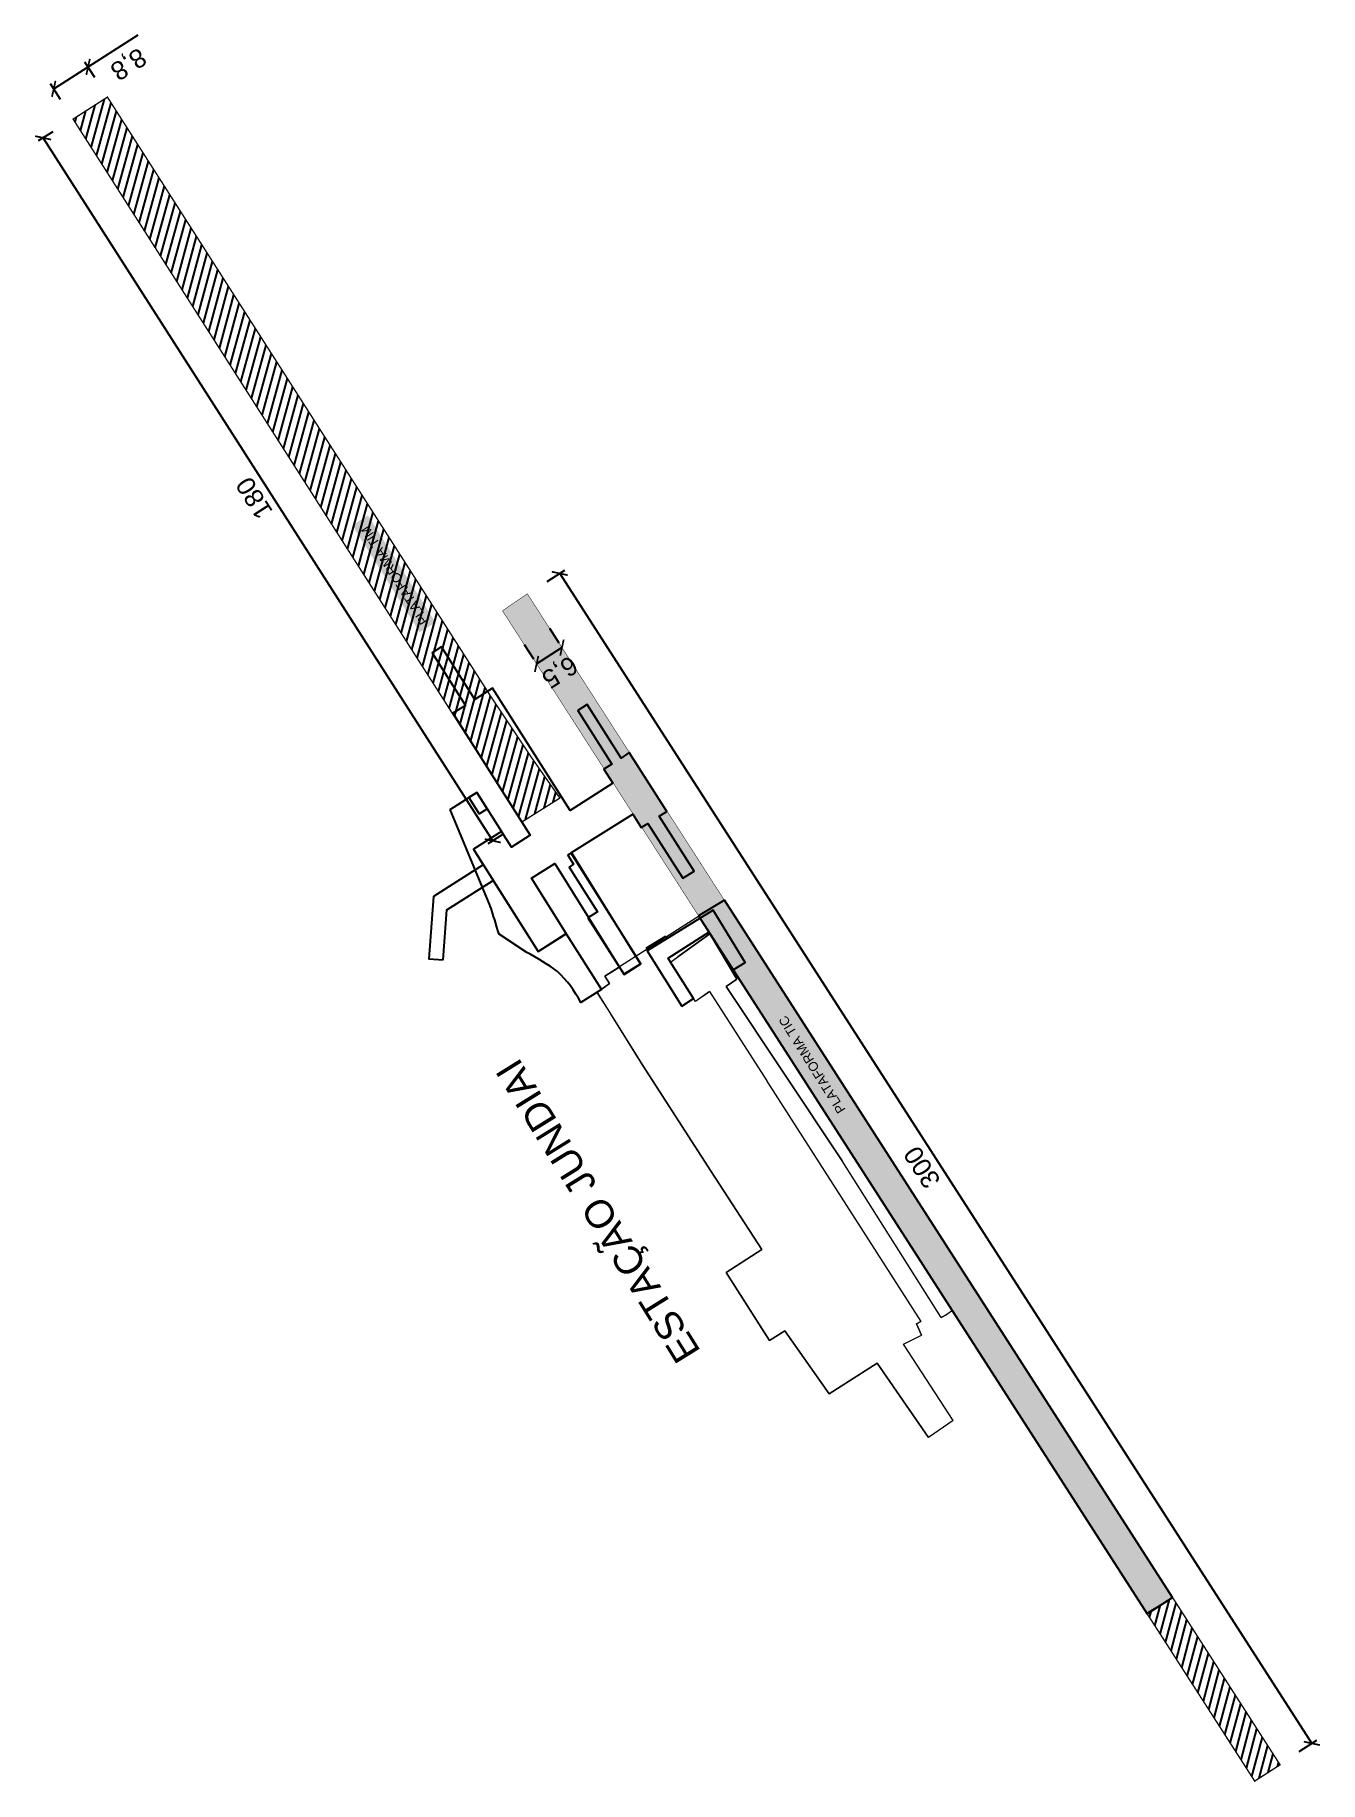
# Model space of a CAD drawing. Header units: metres. Extents: x 286532 to 329498, y 7396783 to 7466136.
# Drawn here: x 308111.7 to 308388.8, y 7433419.1 to 7433795.9 of the extents above; entities that cross this region are included whole.
import ezdxf

# ---------------------------------------------------------------- set-up
doc = ezdxf.new("R2010")
doc.units = ezdxf.units.M
doc.header["$LTSCALE"] = 10
doc.linetypes.add('DASHED', pattern=[0.75, 0.5, -0.25])
doc.linetypes.add('DASHED2', pattern=[0.375, 0.25, -0.125])
doc.layers.get('0').update_dxf_attribs({"color": 255})
for name, color, linetype, lineweight in [('_AUX-PLATAFORMA COTAS', 1, 'Continuous', 25), ('_AUX-PLATAFORMA EXISTENTE', 252, 'Continuous', 25), ('_AUX-PLATAFORMA NOVA', 3, 'DASHED', 25), ('ARQ-AUX-001', 1, 'Continuous', 5)]:
    doc.layers.add(name, color=color, linetype=linetype, lineweight=lineweight)
for name, color, linetype in [('_VIA DE TESTE', 130, 'Continuous'), ('TEXTO', 3, 'Continuous'), ('X-aux', 255, 'Continuous')]:
    doc.layers.add(name, color=color, linetype=linetype)
doc.styles.add('ARIAL', font='arial.ttf')
doc.styles.add('Jundiai - Layout MRS_v4_2013-mod$0$ARIAL', font='arial.ttf')
doc.styles.get("Standard").update_dxf_attribs({"font": 'arial.ttf'})
doc.dimstyles.new('ISO-25', dxfattribs={"dimtxt": 2.5, "dimasz": 2.5, "dimexe": 1.25, "dimexo": 0.625, "dimtad": 1, "dimtxsty": 'Standard', "dimcen": 2.5, "dimadec": 0, "dimazin": 0, "dimtfac": 1, "dimtmove": 0, "dimatfit": 3, "dimfxl": 1, "dimarcsym": 0})

msp = doc.modelspace()

# ---------------------------------------------------------------- texts
at = {"layer": 'TEXTO', "style": 'ARIAL'}
msp.add_text('ESTAÇÃO JUNDIAI', height=6, rotation=121.842, dxfattribs=at).set_placement((308255.391, 7433511.952))

# ---------------------------------------------------------------- blocks, each defined once
blk = doc.blocks.new('JUNDIAÍ')
at = {"layer": '_AUX-PLATAFORMA EXISTENTE', "true_color": 0xa1a1a1}
h = blk.add_hatch(color=253, dxfattribs=at)
h.dxf.hatch_style = 1
h.paths.add_polyline_path([(308485.3, 7433728.6), (308479.75, 7433725.2), (308576.49, 7433574.67), (308581.97, 7433578.18)])
at = {"layer": '_AUX-PLATAFORMA NOVA', "true_color": 0x05ff05}
h = blk.add_hatch(dxfattribs=at)
h.set_pattern_fill('ANSI31', color=3, scale=0.5, angle=29.7267)
h.set_pattern_definition([(74.726738782, (-49030.847, 2288.7318), (-1.5314302265, 0.41818382487), [])])
h.paths.add_polyline_path([(308449.82, 7433750.64), (308443.51, 7433759.66), (308435.06, 7433772.33), (308352.23, 7433901.84), (308344.83, 7433897.1), (308441.59, 7433745.46)])
at = {"layer": '_AUX-PLATAFORMA NOVA', "true_color": 0xa1a1a1}
h = blk.add_hatch(color=253, dxfattribs=at)
h.dxf.hatch_style = 1
h.paths.add_polyline_path([(308437.44, 7433791.04), (308479.75, 7433725.2), (308485.3, 7433728.6), (308442.8, 7433794.71)])
at = {"layer": '_AUX-PLATAFORMA NOVA', "true_color": 0x05ff05}
h = blk.add_hatch(dxfattribs=at)
h.set_pattern_fill('ANSI31', color=3, scale=0.5, angle=30.1066)
h.set_pattern_definition([(75.10657666, (224.9406, 119.3068), (-1.5341688706, 0.40802221323), [])])
h.paths.add_polyline_path([(308605.15, 7433542.1), (308582.61, 7433577.18), (308581.97, 7433578.18), (308576.39, 7433574.8), (308577.12, 7433573.67), (308577.13, 7433573.68), (308599.68, 7433538.58)])
at = {"color": 1}
for points in [[(308424.62, 7433715.77), (308425.42, 7433726.5), (308435.44, 7433732.83), (308445.1, 7433717.51), (308451.16, 7433721.44), (308443.68, 7433733.39), (308448.7, 7433736.54), (308463.64, 7433712.63), (308467.24, 7433714.91), (308452.35, 7433738.86), (308465.52, 7433747.18), (308467.38, 7433744.26), (308468.81, 7433745.18), (308476.35, 7433733.37), (308478.75, 7433734.89), (308471.21, 7433746.71), (308472.86, 7433747.76), (308464.77, 7433760.44), (308463.07, 7433759.28), (308455.72, 7433770.8), (308453.66, 7433769.5), (308461.02, 7433757.96), (308459.32, 7433756.9), (308461.27, 7433753.85), (308452.03, 7433747.99), (308435.27, 7433774.32), (308431.49, 7433771.92), (308424.3, 7433783.27), (308422.25, 7433781.97), (308429.44, 7433770.63), (308426.75, 7433768.92), (308443.41, 7433742.63), (308439.35, 7433740.08), (308437.21, 7433743.45), (308431.16, 7433739.6), (308433.3, 7433736.23), (308422.55, 7433729.43), (308421.56, 7433715.97), (308424.62, 7433715.77)], [(308476.11, 7433705.76), (308478.67, 7433707.39), (308473.67, 7433715.25), (308473.16, 7433716.07), (308481.98, 7433721.74), (308487.21, 7433713.59), (308489.79, 7433715.2), (308482.88, 7433726.46), (308468.62, 7433717.71), (308476.11, 7433705.76)]]:
    blk.add_lwpolyline(points, dxfattribs=at)
at = {"layer": '_AUX-PLATAFORMA EXISTENTE', "color": 1}
blk.add_lwpolyline([(308479.75, 7433725.2), (308576.49, 7433574.67), (308581.97, 7433578.18), (308485.3, 7433728.6)], dxfattribs=at)
at = {"layer": '_AUX-PLATAFORMA NOVA', "color": 3, "linetype": 'DASHED2', "ltscale": 2, "true_color": 0x05ff05, "const_width": 0.3, "flags": 128}
for points in [[(308449.82, 7433750.64), (308443.51, 7433759.66), (308435.06, 7433772.33), (308352.23, 7433901.84), (308344.83, 7433897.1), (308441.59, 7433745.46)], [(308605.15, 7433542.1), (308582.61, 7433577.18), (308582.61, 7433577.18), (308581.97, 7433578.18), (308576.39, 7433574.8), (308577.12, 7433573.67), (308577.13, 7433573.68), (308599.68, 7433538.58)]]:
    blk.add_lwpolyline(points, close=True, dxfattribs=at)
at = {"layer": '_AUX-PLATAFORMA NOVA', "color": 1, "linetype": 'Continuous', "ltscale": 2, "const_width": 0.1, "flags": 128}
blk.add_lwpolyline([(308485.3, 7433728.6), (308442.8, 7433794.71), (308437.44, 7433791.04), (308479.75, 7433725.2), (308576.49, 7433574.67), (308581.97, 7433578.18), (308485.3, 7433728.6)], dxfattribs=at)
at = {"layer": 'X-aux', "color": 1}
blk.add_lwpolyline([(308426.14, 7433748.19), (308431.91, 7433751.83), (308437.21, 7433743.44), (308431.16, 7433739.61), (308445.1, 7433717.51), (308451.2, 7433721.36), (308458.81, 7433709.35), (308454.33, 7433706.53, 0.089505), (308449.27, 7433713.22, 0.043923), (308442.7, 7433717.32), (308436.69, 7433721.28, 0.165579), (308436.69, 7433721.28, 0.017595), (308436.69, 7433721.28, 0.00341), (308434.81, 7433727.39), (308426.14, 7433748.19)], format="xyb", dxfattribs=at)
for points in [[(308432.42, 7433747.21), (308434.14, 7433748.3), (308431.94, 7433751.81), (308430.19, 7433750.74), (308432.42, 7433747.21)], [(308455.87, 7433724.77), (308463.66, 7433712.59), (308467.25, 7433714.88), (308453.49, 7433736.82), (308452.27, 7433738.77), (308451.53, 7433738.3), (308452.77, 7433736.36), (308451.79, 7433735.74), (308457.96, 7433726.1), (308455.87, 7433724.77)]]:
    blk.add_lwpolyline(points, dxfattribs=at)
at = {"color": 1, "char_height": 2, "attachment_point": 1, "rotation": 122.2298, "style": 'ARIAL', "bg_fill": 1, "box_fill_scale": 1.5, "bg_fill_color": 255, "bg_fill_transparency": 0}
for s, insert in [('PLATAFORMA TIM', (308419.9, 7433787.79)), ('PLATAFORMA TIC', (308509.82, 7433682.36))]:
    blk.add_mtext_dynamic_manual_height_columns(s, width=25.2821, gutter_width=25, heights=[0], dxfattribs=dict(at, insert=insert))
at = {"layer": '_AUX-PLATAFORMA EXISTENTE', "color": 2, "style": 'ARIAL'}
blk.add_text('ESTAÇÃO JUNDIAI', height=6, rotation=121.842, dxfattribs=at).set_placement((308480.33, 7433631.26))
at = {"layer": 'TEXTO', "style": 'Jundiai - Layout MRS_v4_2013-mod$0$ARIAL'}
blk.add_text('ESTAÇÃO JUNDIAI', height=6, rotation=121.842, dxfattribs=at).set_placement((308480.33, 7433631.26))
blk = doc.blocks.new('_ArchTick')
at = {"color": 0, "linetype": 'ByBlock', "const_width": 0.15}
blk.add_lwpolyline([(-0.5, -0.5), (0.5, 0.5)], dxfattribs=at)
blk = doc.blocks.new('*D160')
at = {"layer": '_AUX-PLATAFORMA COTAS', "color": 0, "lineweight": -2, "ltscale": 0.05, "transparency": 16777216}
for p, q in [((308222.11, 7433678.02), (308225.91, 7433680.46)), ((308224.86, 7433679.78), (308387.07, 7433427.41)), ((308384.32, 7433425.65), (308388.12, 7433428.09))]:
    blk.add_line(p, q, dxfattribs=at)
at = {"layer": 'Defpoints', "color": 0, "ltscale": 0.05, "transparency": 16777216}
for p in [(308217.91, 7433675.31), (308387.07, 7433427.41), (308380.12, 7433422.95)]:
    blk.add_point(p, dxfattribs=at)
at = {"layer": '_AUX-PLATAFORMA COTAS', "color": 0, "lineweight": -2, "ltscale": 0.05, "transparency": 16777216, "xscale": 2.5, "yscale": 2.5, "zscale": 2.5}
for p, rotation in [((308224.86, 7433679.78), 122.7317422785732), ((308387.07, 7433427.41), 302.7317422785732)]:
    blk.add_blockref('_ArchTick', p, dxfattribs=dict(at, rotation=rotation))
at = {"layer": '_AUX-PLATAFORMA COTAS', "color": 0, "ltscale": 0.05, "transparency": 16777216, "insert": (308302.98, 7433551.68), "char_height": 4, "attachment_point": 5, "rotation": 122.7317}
blk.add_mtext('300', dxfattribs=at)
blk = doc.blocks.new('*D161')
at = {"layer": '_AUX-PLATAFORMA COTAS', "color": 0, "lineweight": -2, "ltscale": 0.05, "transparency": 16777216}
for p, q in [((308222.62, 7433668), (308224.65, 7433664.84)), ((308217.15, 7433664.48), (308219.18, 7433661.33)), ((308219.86, 7433660.27), (308225.33, 7433663.79))]:
    blk.add_line(p, q, dxfattribs=at)
at = {"layer": 'Defpoints', "color": 0, "ltscale": 0.05, "transparency": 16777216}
for p in [(308219.86, 7433660.27), (308225.33, 7433663.79), (308225.33, 7433663.79)]:
    blk.add_point(p, dxfattribs=at)
at = {"layer": '_AUX-PLATAFORMA COTAS', "color": 0, "lineweight": -2, "ltscale": 0.05, "transparency": 16777216, "xscale": 2.5, "yscale": 2.5, "zscale": 2.5}
for p, rotation in [((308225.33, 7433663.79), 32.7340043678815), ((308219.86, 7433660.27), 212.7340043678815)]:
    blk.add_blockref('_ArchTick', p, dxfattribs=dict(at, rotation=rotation))
at = {"layer": '_AUX-PLATAFORMA COTAS', "color": 0, "ltscale": 0.05, "transparency": 16777216, "insert": (308224.7, 7433658.75), "char_height": 4, "attachment_point": 5, "rotation": 212.734}
blk.add_mtext('6,5', dxfattribs=at)
blk = doc.blocks.new('*D162')
at = {"layer": '_AUX-PLATAFORMA COTAS', "color": 0, "lineweight": -2, "ltscale": 0.05, "transparency": 16777216}
for p, q in [((308115.48, 7433775.07), (308112.37, 7433773.08)), ((308210.4, 7433622.12), (308113.42, 7433773.75)), ((308212.46, 7433623.43), (308209.35, 7433621.44))]:
    blk.add_line(p, q, dxfattribs=at)
at = {"layer": 'Defpoints', "color": 0, "ltscale": 0.05, "transparency": 16777216}
for p in [(308119.7, 7433777.77), (308113.42, 7433773.75), (308216.68, 7433626.13)]:
    blk.add_point(p, dxfattribs=at)
at = {"layer": '_AUX-PLATAFORMA COTAS', "color": 0, "lineweight": -2, "ltscale": 0.05, "transparency": 16777216, "xscale": 2.5, "yscale": 2.5, "zscale": 2.5}
for p, rotation in [((308113.42, 7433773.75), 122.6010221204878), ((308210.4, 7433622.12), 302.6010221204878)]:
    blk.add_blockref('_ArchTick', p, dxfattribs=dict(at, rotation=rotation))
at = {"layer": '_AUX-PLATAFORMA COTAS', "color": 0, "ltscale": 0.05, "transparency": 16777216, "insert": (308158.93, 7433696.03), "char_height": 4, "attachment_point": 5, "rotation": 122.601}
blk.add_mtext('180', dxfattribs=at)
blk = doc.blocks.new('*D163')
at = {"layer": '_AUX-PLATAFORMA COTAS', "color": 0, "lineweight": -2, "ltscale": 0.05, "transparency": 16777216}
for p, q in [((308123.12, 7433789.06), (308133.91, 7433795.95)), ((308115.71, 7433784.33), (308123.12, 7433789.06)), ((308124.6, 7433786.74), (308122.45, 7433790.11)), ((308117.19, 7433782.01), (308115.04, 7433785.38))]:
    blk.add_line(p, q, dxfattribs=at)
at = {"layer": 'Defpoints', "color": 0, "ltscale": 0.05, "transparency": 16777216}
for p in [(308123.12, 7433789.06), (308127.29, 7433782.53), (308119.88, 7433777.8)]:
    blk.add_point(p, dxfattribs=at)
at = {"layer": '_AUX-PLATAFORMA COTAS', "color": 0, "lineweight": -2, "ltscale": 0.05, "transparency": 16777216, "xscale": 2.5, "yscale": 2.5, "zscale": 2.5}
for p, rotation in [((308123.12, 7433789.06), 32.57272588723317), ((308115.71, 7433784.33), 212.5727258872331)]:
    blk.add_blockref('_ArchTick', p, dxfattribs=dict(at, rotation=rotation))
at = {"layer": '_AUX-PLATAFORMA COTAS', "color": 0, "ltscale": 0.05, "transparency": 16777216, "insert": (308131.67, 7433789.89), "char_height": 4, "attachment_point": 5, "rotation": 212.5727}
blk.add_mtext('8,8', dxfattribs=at)

# ---------------------------------------------------------------- dimensions: what is measured, and where the dimension line sits
at = {"layer": '_AUX-PLATAFORMA COTAS', "ltscale": 0.05}
for p1, p2, distance, picture, middle in [((308119.8816, 7433777.7963), (308127.2933, 7433782.5313), 7.7475, '*D163', (308131.669, 7433789.8879)), ((308216.675, 7433626.128), (308119.695, 7433777.765), 7.444, '*D162', (308158.93, 7433696.027)), ((308217.905, 7433675.312), (308380.118, 7433422.948), 8.262, '*D160', (308302.98, 7433551.681))]:
    dim = msp.add_aligned_dim(p1=p1, p2=p2, distance=distance, dimstyle='ISO-25', override={"dimtxt": 4, "dimexo": 5, "dimgap": 1.5, "dimtad": 4, "dimblk1": 'ArchTick', "dimblk2": 'ArchTick', "dimsah": 1}, dxfattribs=at)
    dim.commit()
    dim.dimension.update_dxf_attribs({"geometry": picture, "text_midpoint": middle})
dim = msp.add_linear_dim(base=(308225.327, 7433663.789), p1=(308219.858, 7433660.274), p2=(308225.327, 7433663.789), angle=32.734, dimstyle='ISO-25', override={"dimtxt": 4, "dimexo": 5, "dimgap": 1.5, "dimtad": 4, "dimblk1": 'ArchTick', "dimblk2": 'ArchTick', "dimsah": 1}, dxfattribs=at)
dim.commit()
dim.dimension.update_dxf_attribs({"geometry": '*D161', "text_midpoint": (308222.593, 7433662.032), "dimtype": 161})

# ---------------------------------------------------------------- linework, layer by layer
at = {"layer": '_AUX-PLATAFORMA EXISTENTE', "color": 1}
for p, q in [((308260.356, 7433609.296), (308254.811, 7433605.894)), ((308247.646, 7433601.497), (308243.384, 7433598.882))]:
    msp.add_line(p, q, dxfattribs=at)
at = {"layer": 'ARQ-AUX-001'}
for p, q in [((308259.128, 7433608.596), (308234.572, 7433592.882)), ((308248.731, 7433595.948), (308257.212, 7433602.072)), ((308257.212, 7433602.072), (308251.406, 7433597.879)), ((308257.212, 7433602.072), (308263.033, 7433592.285)), ((308263.033, 7433592.285), (308257.212, 7433602.072)), ((308251.399, 7433597.874), (308250.339, 7433597.108)), ((308234.572, 7433592.882), (308237.567, 7433594.799)), ((308234.572, 7433592.882), (308235.547, 7433591.323)), ((308235.547, 7433591.323), (308234.572, 7433592.882)), ((308254.113, 7433587.473), (308248.731, 7433595.948)), ((308235.547, 7433591.323), (308232.95, 7433589.416)), ((308232.95, 7433589.416), (308235.547, 7433591.323)), ((308232.95, 7433589.416), (308242.767, 7433573.64)), ((308235.763, 7433584.896), (308232.95, 7433589.416)), ((308257.147, 7433589.628), (308254.113, 7433587.473)), ((308255.718, 7433588.613), (308257.147, 7433589.628)), ((308257.147, 7433589.628), (308269.517, 7433570.315)), ((308263.033, 7433592.285), (308260.734, 7433590.67)), ((308260.734, 7433590.67), (308263.033, 7433592.285)), ((308260.734, 7433590.67), (308285.791, 7433553.085)), ((308285.791, 7433553.085), (308260.734, 7433590.67)), ((308242.767, 7433573.64), (308235.767, 7433584.889)), ((308242.767, 7433573.64), (308257.515, 7433550.786)), ((308257.515, 7433550.786), (308242.767, 7433573.64)), ((308269.523, 7433570.307), (308269.541, 7433570.278)), ((308269.543, 7433570.275), (308302.75, 7433518.434)), ((308307.137, 7433519.247), (308285.791, 7433553.085)), ((308257.515, 7433550.786), (308268.41, 7433533.923)), ((308268.41, 7433533.923), (308257.515, 7433550.786)), ((308268.41, 7433533.923), (308260.732, 7433528.99)), ((308260.732, 7433528.99), (308268.41, 7433533.923)), ((308260.732, 7433528.99), (308270.095, 7433514.312)), ((308267.793, 7433517.92), (308260.734, 7433528.987)), ((308270.095, 7433514.312), (308267.797, 7433517.914)), ((308301.827, 7433517.913), (308302.75, 7433518.434)), ((308302.75, 7433518.434), (308301.827, 7433517.913)), ((308302.871, 7433515.465), (308301.827, 7433517.913)), ((308301.827, 7433517.913), (308302.871, 7433515.465)), ((308307.137, 7433519.247), (308308.326, 7433519.943)), ((308308.326, 7433519.943), (308307.137, 7433519.247)), ((308309.534, 7433520.774), (308308.326, 7433519.943)), ((308270.095, 7433514.312), (308273.38, 7433516.41)), ((308273.38, 7433516.41), (308270.095, 7433514.312)), ((308273.38, 7433516.41), (308282.973, 7433502.808)), ((308282.973, 7433502.808), (308273.38, 7433516.41)), ((308299.015, 7433513.5), (308302.871, 7433515.465)), ((308309.703, 7433497.07), (308299.015, 7433513.5)), ((308302.871, 7433515.465), (308302.81, 7433515.434)), ((308282.973, 7433502.808), (308293.328, 7433509.454)), ((308293.328, 7433509.454), (308282.973, 7433502.808)), ((308293.328, 7433509.454), (308304.402, 7433493.4)), ((308304.402, 7433493.4), (308293.328, 7433509.454)), ((308309.703, 7433497.07), (308304.402, 7433493.4))]:
    msp.add_line(p, q, dxfattribs=at)

# ---------------------------------------------------------------- block references
at = {"layer": '_VIA DE TESTE'}
msp.add_blockref('JUNDIAÍ', (-224.941, -119.307), dxfattribs=at)

msp.set_redraw_order([(e.dxf.handle, doc.entitydb.next_handle()) for e in msp.query("TEXT MTEXT ATTDEF DIMENSION ARC_DIMENSION")])  # texts and dimensions are drawn at this point

doc.saveas('drawing.dxf')
